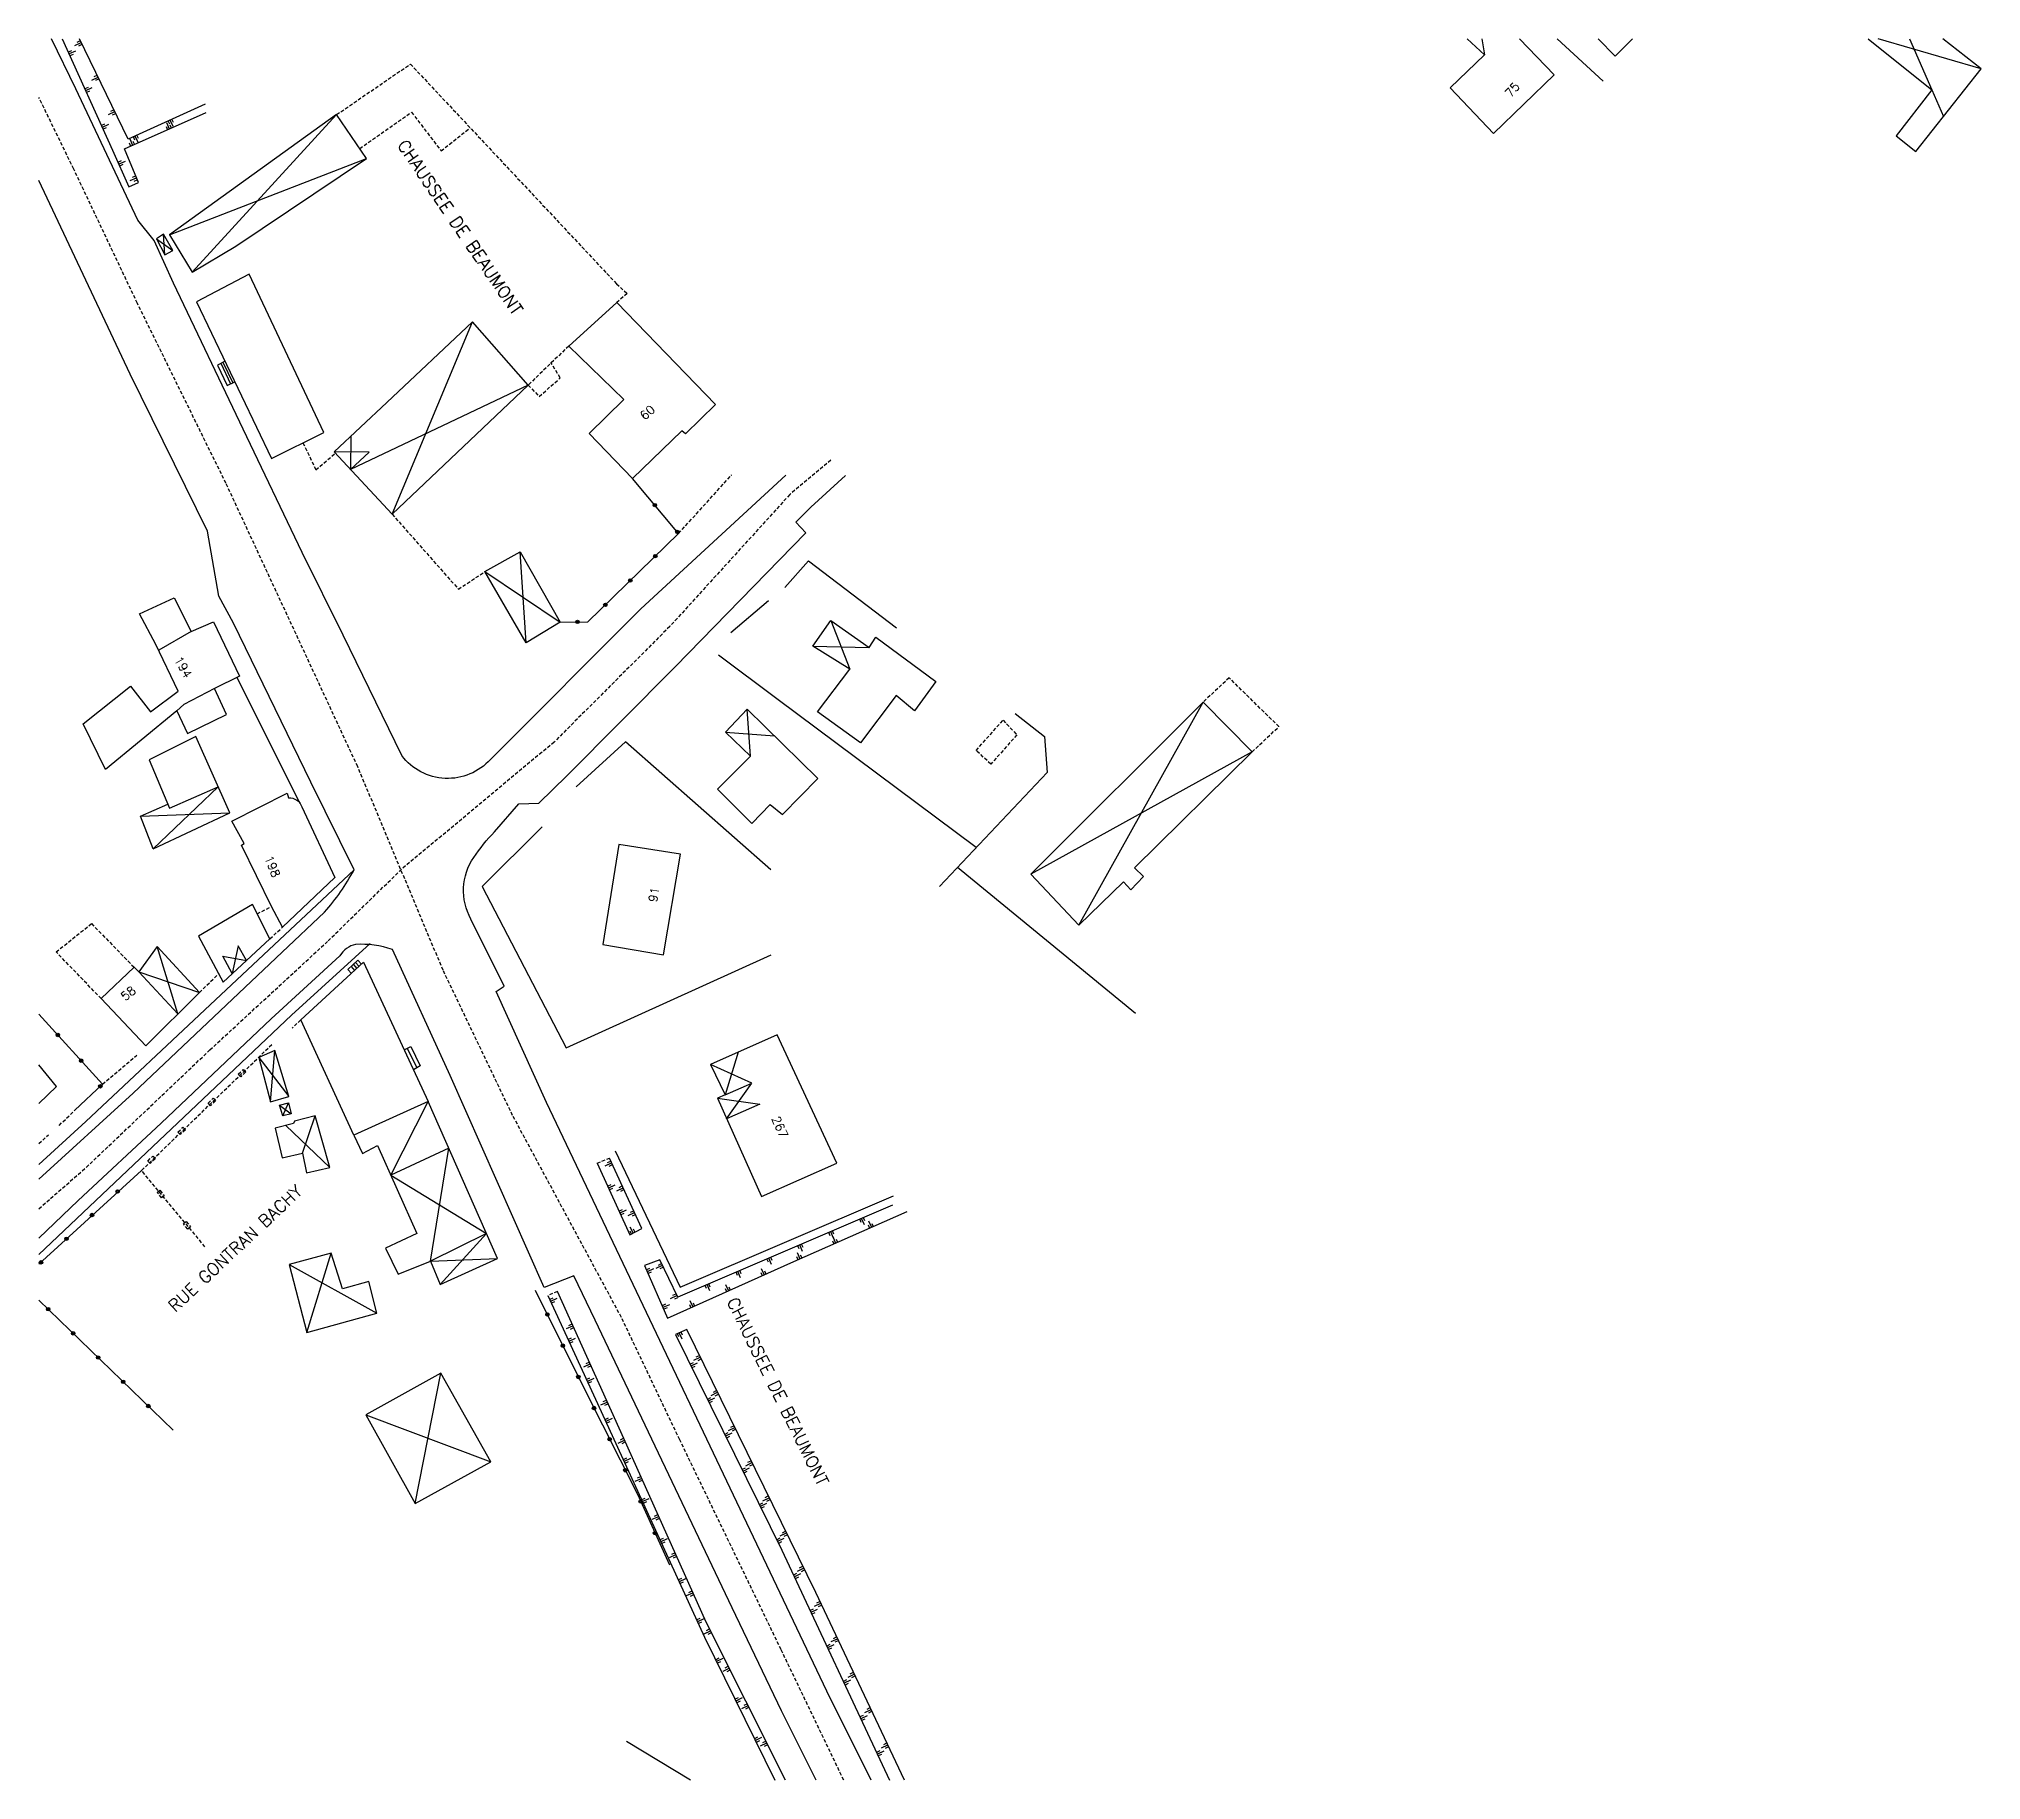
# Model space of a CAD drawing. Header units: millimetres. Extents: x 123000 to 124000, y 124000 to 125000.
# Drawn here: x 123500 to 123778.8, y 124250 to 124500 of the extents above; entities that cross this region are included whole.
import ezdxf
from ezdxf.enums import TextEntityAlignment as Align

# ---------------------------------------------------------------- set-up
doc = ezdxf.new("R2010")
doc.units = ezdxf.units.MM
doc.linetypes.add('DASHED', pattern=[0.75, 0.5, -0.25])
for name, color, linetype in [('w0001', 6, 'DASHED'), ('w0008', 7, 'CONTINUOUS'), ('w0100', 7, 'CONTINUOUS'), ('w0112', 1, 'DASHED'), ('W0211', 2, 'CONTINUOUS'), ('W0310', 3, 'CONTINUOUS'), ('w0322', 7, 'CONTINUOUS'), ('w0989', 7, 'CONTINUOUS'), ('w0991', 7, 'CONTINUOUS')]:
    doc.layers.add(name, color=color, linetype=linetype)
doc.styles.get("Standard").update_dxf_attribs({"font": 'romans.shx', "width": 0.85})

msp = doc.modelspace()

# ---------------------------------------------------------------- texts
at = {"layer": 'w0989'}
for s, rotation, p in [('CHAUSSEE DE BEAUMONT', 304.2832, (123560.48, 124472.92)), ('RUE GONTRAN BACHY', 43.1668, (123528.2, 124326.36)), ('CHAUSSEE DE BEAUMONT', 296.2714, (123606.07, 124305.78))]:
    msp.add_text(s, height=1.75, rotation=rotation, dxfattribs=at).set_placement(p, align=Align.MIDDLE)
at = {"layer": 'w0991'}
for s, rotation, p in [('75', 48.3345, (123711.53, 124492.69)), ('60', 40.8826, (123587.37, 124446.36)), ('194', 299.2762, (123520.72, 124409.8)), ('198', 291.3924, (123533.53, 124381.19)), ('91', 79.3793, (123588.29, 124377.15)), ('58', 38.6285, (123512.84, 124362.96)), ('267', 293.9863, (123606.39, 124343.77))]:
    msp.add_text(s, height=1.25, rotation=rotation, dxfattribs=at).set_placement(p, align=Align.MIDDLE)

# ---------------------------------------------------------------- linework, layer by layer
at = {"layer": 'w0001'}
for points in [[(123615.55, 124250), (123606.55, 124268.75), (123592, 124298.87), (123583.63, 124316.44), (123568.01, 124345.44), (123558.03, 124366.28), (123545.77, 124395.51), (123526.86, 124436.19), (123514.15, 124462.02), (123505.01, 124481.3), (123500, 124491.59)], [(123613.71, 124439.52), (123607.81, 124434.58), (123590.57, 124415.63), (123573.96, 124399.02), (123551.98, 124380.7)], [(123500, 124332.04), (123506.8, 124337.98), (123524.55, 124354.83), (123541.53, 124370.5), (123551.98, 124380.7)]]:
    msp.add_lwpolyline(points, dxfattribs=at)
at = {"layer": 'w0008'}
for points in [[(123607.22, 124437.34), (123586.42, 124418.15), (123564.83, 124396.54, -0.470564), (123552.09, 124397.1), (123543.71, 124414.37), (123537.79, 124426.26), (123529.35, 124443.96), (123519.35, 124464.92), (123516.55, 124471.05), (123514.23, 124473.97), (123505.33, 124492.83), (123501.84, 124500)], [(123500, 124336.27), (123513.52, 124348.63), (123534.92, 124368.86), (123541.02, 124374.63, 0.059958), (123545.25, 124380.69), (123539.06, 124393.26), (123527.92, 124416.09), (123525.85, 124419.97), (123524.22, 124429.34), (123513.1, 124451.88), (123500, 124479.64)], [(123619.49, 124250), (123613.13, 124262.79), (123572.9, 124347.29), (123565.63, 124363.21), (123566.8, 124363.97), (123562.03, 124373.63, -0.284603), (123562.44, 124382.48, -0.03986), (123565.41, 124386.16), (123568.92, 124390.19), (123571.76, 124390.26), (123575.79, 124394.19), (123591.34, 124409.83), (123610.1, 124429.1), (123608.66, 124430.59), (123610.84, 124432.76), (123615.78, 124437.29)], [(123611.61, 124250), (123606.61, 124259.96), (123599.53, 124274.72), (123579.86, 124316.04), (123576.81, 124322.41), (123572.53, 124320.75), (123559.05, 124351.17), (123550.75, 124369.26, 0.095797), (123545.47, 124369.99, 0.203932), (123543.23, 124368.37), (123533.36, 124359.31), (123517.57, 124344.31), (123505.66, 124333.2), (123500, 124327.83)]]:
    msp.add_lwpolyline(points, format="xyb", dxfattribs=at)
for points in [[(123528.44, 124408.33), (123537.47, 124390.28)], [(123545.25, 124380.69), (123524.6, 124361.33), (123506.74, 124344.55), (123500, 124338.37)], [(123500, 124325.46), (123536.25, 124359.83), (123547.55, 124370.12)]]:
    msp.add_lwpolyline(points, dxfattribs=at)
at = {"layer": 'w0100'}
for points in [[(123705.06, 124500), (123707.52, 124497.69), (123702.6, 124492.95), (123708.83, 124486.39)], [(123707.17, 124500), (123707.52, 124497.69)], [(123708.83, 124486.39), (123717.52, 124494.84), (123712.54, 124500)], [(123723.86, 124500), (123726.27, 124497.52), (123728.78, 124500)], [(123762.63, 124500), (123771.77, 124492.68), (123766.62, 124486.09), (123769.45, 124483.83)], [(123778.83, 124495.68), (123764.06, 124500)], [(123768.53, 124500), (123771.77, 124492.68), (123773.44, 124488.87)], [(123769.45, 124483.83), (123778.83, 124495.68), (123773.33, 124500)], [(123522, 124466.49), (123528.29, 124470.25), (123547.04, 124482.83), (123542.74, 124489.12), (123518.75, 124471.88), (123522, 124466.49), (123542.74, 124489.12)], [(123518.75, 124471.88), (123547.04, 124482.83)], [(123518.09, 124469), (123519.22, 124469.62), (123517.91, 124471.95), (123516.88, 124471.3), (123518.09, 124469), (123517.91, 124471.95)], [(123516.88, 124471.3), (123519.22, 124469.62)], [(123540.92, 124443.5), (123530.17, 124466.23), (123522.65, 124462.26), (123533.41, 124439.74), (123540.92, 124443.5)], [(123582.98, 124462.13), (123597.16, 124447.52), (123592.81, 124443.27), (123592.3, 124443.71), (123585.21, 124436.88), (123579.01, 124443.33), (123583.99, 124448.24), (123576.07, 124455.9), (123582.98, 124462.13)], [(123570.24, 124450.28), (123562.23, 124459.35), (123549.94, 124447.8), (123542.4, 124440.7), (123550.71, 124431.76), (123570.24, 124450.28), (123544.74, 124438.17), (123547.41, 124440.64), (123542.4, 124440.7)], [(123550.71, 124431.76), (123562.23, 124459.35)], [(123526.73, 124453.73), (123525.63, 124453.16), (123527.03, 124450.24), (123528.14, 124450.76)], [(123526.14, 124453.42), (123527.49, 124450.45)], [(123526.42, 124453.57), (123527.87, 124450.63)], [(123544.78, 124442.95), (123544.74, 124438.17)], [(123564.04, 124423.51), (123569.1, 124426.37), (123574.84, 124416.27), (123569.96, 124413.3), (123564.04, 124423.51), (123574.84, 124416.27)], [(123569.96, 124413.3), (123569.1, 124426.37)], [(123519.82, 124403.53), (123509.59, 124395.09), (123506.34, 124401.65), (123513.16, 124407.08), (123516.02, 124403.39), (123519.98, 124406.34), (123516.81, 124413.06), (123514.46, 124417.47), (123519.43, 124419.74), (123521.85, 124414.89), (123517.21, 124412.21)], [(123521.85, 124414.89), (123525.07, 124416.3), (123528.81, 124408.52), (123525.24, 124406.71)], [(123613.7, 124416.5), (123619.18, 124412.63), (123620.15, 124414.08), (123628.78, 124407.72), (123625.71, 124403.53), (123623.05, 124405.71), (123617.97, 124398.95), (123611.77, 124403.37), (123616.44, 124409.49), (123611.12, 124412.79), (123613.7, 124416.5), (123616.44, 124409.49)], [(123611.12, 124412.79), (123619.18, 124412.63)], [(123519.82, 124403.53), (123521.34, 124400.25), (123526.93, 124402.99), (123525.24, 124406.71), (123520.8, 124404.45), (123519.82, 124403.53)], [(123606.77, 124388.64), (123611.85, 124393.79), (123601.69, 124403.78), (123598.55, 124400.47), (123602.17, 124397.01), (123597.42, 124392.26), (123602.34, 124387.35), (123605, 124390.09), (123606.77, 124388.64)], [(123602.17, 124397.01), (123601.69, 124403.78)], [(123642.4, 124380.06), (123667.13, 124404.76), (123674.16, 124397.62), (123657.28, 124381), (123658.59, 124379.72), (123656.77, 124377.83), (123655.69, 124378.96), (123649.29, 124372.77), (123642.4, 124380.06)], [(123649.29, 124372.77), (123667.13, 124404.76)], [(123598.55, 124400.47), (123605.59, 124399.94)], [(123516.4, 124383.71), (123527.42, 124388.89), (123522.53, 124399.82), (123515.82, 124396.47), (123518.74, 124389.54), (123525.76, 124392.6), (123516.4, 124383.71), (123514.58, 124388.38), (123518.5, 124390.1)], [(123674.16, 124397.62), (123642.4, 124380.06)], [(123537.75, 124389.76), (123542.51, 124379.6), (123534.99, 124372.45)], [(123514.58, 124388.38), (123527.42, 124388.89)], [(123589.66, 124368.47), (123592.09, 124382.93), (123583.28, 124384.35), (123580.95, 124369.99), (123589.66, 124368.47)], [(123526.45, 124364.57), (123533.16, 124370.8), (123530.66, 124375.71), (123522.93, 124371.15), (123526.45, 124364.57)], [(123515.35, 124355.43), (123523.05, 124363.08), (123516.99, 124369.7), (123514.35, 124366.07), (123513.66, 124366.72), (123508.95, 124362.2), (123515.35, 124355.43)], [(123514.35, 124366.07), (123519.97, 124360.03), (123516.99, 124369.7)], [(123527.77, 124365.8), (123526.41, 124368.3), (123529.79, 124367.68), (123528.6, 124369.76), (123527.77, 124365.8)], [(123545.2, 124342.62), (123537.59, 124359.14), (123546.62, 124367.43), (123555.91, 124347.43)], [(123544.86, 124365.82), (123544.36, 124366.4), (123545.79, 124367.74), (123546.34, 124367.17)], [(123545.14, 124367.13), (123545.66, 124366.55)], [(123545.44, 124367.41), (123545.98, 124366.84)], [(123514.35, 124366.07), (123523.05, 124363.08)], [(123544.83, 124366.84), (123545.33, 124366.24)], [(123603.74, 124333.8), (123614.58, 124338.6), (123606, 124357.02), (123596.44, 124352.76), (123598.51, 124348.38), (123597.42, 124347.9), (123603.74, 124333.8)], [(123533.27, 124347.37), (123535.89, 124348.13), (123533.87, 124354.78), (123531.6, 124353.77), (123533.27, 124347.37), (123533.87, 124354.78)], [(123531.6, 124353.77), (123535.89, 124348.13)], [(123552.46, 124354.87), (123553.39, 124355.31), (123554.73, 124352.54), (123553.8, 124351.98)], [(123552.89, 124355.07), (123554.26, 124352.25)], [(123600.4, 124354.52), (123598.51, 124348.38)], [(123500, 124347.15), (123502.53, 124349.59), (123500, 124352.69)], [(123598.51, 124348.38), (123602.34, 124350.09), (123596.44, 124352.76)], [(123557.63, 124321.18), (123565.86, 124324.9), (123555.91, 124347.43), (123545.2, 124342.62), (123546.44, 124339.96), (123548.62, 124341.13), (123554.28, 124328.48), (123549.78, 124326.39), (123551.58, 124322.63), (123556.24, 124324.49), (123557.63, 124321.18), (123564.28, 124328.47), (123556.24, 124324.49), (123565.86, 124324.9)], [(123556.24, 124324.49), (123558.87, 124340.74), (123550.53, 124336.85), (123555.91, 124347.43)], [(123597.42, 124347.9), (123603.5, 124347.05), (123598.74, 124344.94), (123602.34, 124350.09)], [(123538.43, 124337.17), (123541.78, 124337.98), (123539.65, 124345.37), (123536.72, 124344.59), (123536.57, 124344.26), (123533.93, 124343.6), (123534.95, 124339.36), (123537.83, 124340.01), (123538.43, 124337.17)], [(123534.56, 124346.89), (123535.84, 124347.24), (123536.2, 124345.66), (123535.03, 124345.37), (123534.56, 124346.89), (123536.2, 124345.66)], [(123535.03, 124345.37), (123535.84, 124347.24)], [(123537.83, 124340.01), (123539.65, 124345.37)], [(123541.78, 124337.98), (123535.48, 124343.99)], [(123550.53, 124336.85), (123564.28, 124328.47)], [(123538.48, 124314.28), (123548.53, 124317.04), (123547.37, 124321.59), (123543.57, 124320.53), (123541.97, 124325.68), (123535.92, 124324.01), (123538.48, 124314.28), (123541.97, 124325.68)], [(123535.92, 124324.01), (123548.53, 124317.04)], [(123554.03, 124289.7), (123564.87, 124295.69), (123557.73, 124308.45), (123546.95, 124302.46), (123554.03, 124289.7), (123557.73, 124308.45)], [(123546.95, 124302.46), (123564.87, 124295.69)], [(123593.54, 124250), (123584.35, 124255.53)]]:
    msp.add_lwpolyline(points, dxfattribs=at)
msp.add_lwpolyline([(123534.99, 124372.45), (123533.41, 124375.43), (123529.07, 124384.25), (123529.46, 124384.48), (123527.72, 124387.69), (123535.67, 124391.69), (123535.84, 124391.01, -0.348403), (123537.75, 124389.76, 4.960448)], format="xyb", dxfattribs=at)
at = {"layer": 'w0112'}
for p, q in [((123528.63, 124351.34), (123529.35, 124352.04)), ((123528.98, 124350.98), (123528.63, 124351.34)), ((123529.7, 124351.68), (123528.98, 124350.98)), ((123529.35, 124352.04), (123529.7, 124351.68)), ((123524.3, 124347.19), (123525.02, 124347.89)), ((123525.37, 124347.52), (123524.64, 124346.83)), ((123525.02, 124347.89), (123525.37, 124347.52)), ((123524.64, 124346.83), (123524.3, 124347.19)), ((123519.97, 124343.04), (123520.69, 124343.73)), ((123520.31, 124342.68), (123519.97, 124343.04)), ((123521.03, 124343.37), (123520.31, 124342.68)), ((123520.69, 124343.73), (123521.03, 124343.37)), ((123515.63, 124338.89), (123516.36, 124339.58)), ((123516.7, 124339.22), (123515.98, 124338.53)), ((123516.36, 124339.58), (123516.7, 124339.22)), ((123515.98, 124338.53), (123515.63, 124338.89)), ((123517, 124334.38), (123517.39, 124334.69)), ((123517.62, 124333.6), (123517, 124334.38)), ((123517.39, 124334.69), (123518.01, 124333.9)), ((123518.01, 124333.9), (123517.62, 124333.6)), ((123520.77, 124329.9), (123521.16, 124330.21)), ((123521.38, 124329.11), (123520.77, 124329.9)), ((123521.16, 124330.21), (123521.78, 124329.42)), ((123521.78, 124329.42), (123521.38, 124329.11))]:
    msp.add_line(p, q, dxfattribs=at)
for points in [[(123542.74, 124489.12), (123553.34, 124496.38), (123582.93, 124464.83), (123584.45, 124463.44), (123582.98, 124462.13)], [(123546.07, 124484.24), (123553.5, 124489.47), (123557.75, 124483.91), (123561.92, 124487.23)], [(123576.07, 124455.9), (123570.24, 124450.28), (123571.83, 124448.65), (123574.86, 124451.32), (123573.51, 124453.51)], [(123537.92, 124442), (123539.78, 124438.12), (123542.56, 124440.52)], [(123591.85, 124428.99), (123599.46, 124437.42)], [(123550.71, 124431.76), (123560.23, 124420.99), (123564.04, 124423.51)], [(123674.16, 124397.62), (123678.02, 124401.25), (123670.88, 124408.27), (123667.13, 124404.76)], [(123638.42, 124402.18), (123640.41, 124400.08), (123636.66, 124395.86), (123634.55, 124397.85), (123638.42, 124402.18)], [(123531.34, 124374.37), (123533.41, 124375.43)], [(123508.95, 124362.2), (123502.49, 124368.91), (123507.55, 124372.97), (123513.66, 124366.72)], [(123533.16, 124370.8), (123534.99, 124372.45)], [(123523.05, 124363.08), (123525.81, 124365.76)], [(123537.59, 124359.14), (123536.36, 124357.98)], [(123509.15, 124349.92), (123514.07, 124354.08)], [(123523.84, 124326.59), (123514.75, 124337.54), (123533.5, 124355.66)], [(123502.9, 124344.01), (123505.19, 124346.19)], [(123500, 124341.4), (123501.39, 124342.66)], [(123580.15, 124338.58), (123581.9, 124339.31)], [(123574.45, 124320.16), (123573.07, 124319.57)]]:
    msp.add_lwpolyline(points, dxfattribs=at)
at = {"layer": 'W0211'}
for p, q in [((123504.67, 124498.3), (123504.22, 124498.09)), ((123505.25, 124498.24), (123504.33, 124497.83)), ((123505.19, 124499.05), (123506.09, 124499.49)), ((123505.51, 124499.53), (123505.96, 124499.75)), ((123505.76, 124499.01), (123506.21, 124499.23)), ((123504.91, 124497.77), (123504.45, 124497.56)), ((123507.06, 124493.02), (123506.6, 124492.82)), ((123507.63, 124492.97), (123506.72, 124492.55)), ((123507.29, 124492.5), (123506.84, 124492.29)), ((123507.6, 124494.09), (123508.5, 124494.52)), ((123507.92, 124494.57), (123508.37, 124494.78)), ((123508.17, 124494.05), (123508.62, 124494.27)), ((123510.33, 124489.6), (123510.78, 124489.82)), ((123509.44, 124487.75), (123508.99, 124487.55)), ((123510.02, 124487.7), (123509.11, 124487.28)), ((123509.68, 124487.23), (123509.22, 124487.02)), ((123510.01, 124489.12), (123510.91, 124489.56)), ((123510.58, 124489.08), (123511.03, 124489.3)), ((123518.27, 124487.42), (123518.47, 124486.96)), ((123518.33, 124488), (123518.73, 124487.08)), ((123518.79, 124487.76), (123518.58, 124488.21)), ((123518.79, 124487.66), (123519, 124487.2)), ((123519.26, 124487.43), (123518.85, 124488.33)), ((123519.32, 124488), (123519.11, 124488.46)), ((123512.98, 124485.07), (123513.18, 124484.61)), ((123513.04, 124485.64), (123513.45, 124484.73)), ((123513.51, 124485.31), (123513.71, 124484.85)), ((123513.78, 124485.46), (123513.57, 124485.91)), ((123514.25, 124485.12), (123513.83, 124486.03)), ((123514.3, 124485.7), (123514.09, 124486.15)), ((123511.82, 124482.47), (123511.36, 124482.27)), ((123512.39, 124482.41), (123511.48, 124482.01)), ((123512.05, 124481.94), (123511.59, 124481.74)), ((123513.09, 124479.67), (123514.02, 124480.05)), ((123513.44, 124480.12), (123513.9, 124480.32)), ((123513.66, 124479.59), (123514.13, 124479.78)), ((123581.31, 124338.21), (123582.22, 124338.63)), ((123581.64, 124338.68), (123582.1, 124338.89)), ((123581.89, 124338.15), (123582.34, 124338.37)), ((123582.12, 124335.47), (123581.66, 124335.27)), ((123582.69, 124335.42), (123581.78, 124335)), ((123582.36, 124334.95), (123581.9, 124334.74)), ((123582.97, 124334.63), (123583.87, 124335.05)), ((123583.3, 124335.11), (123583.75, 124335.32)), ((123583.54, 124334.58), (123584, 124334.79)), ((123583.76, 124331.89), (123583.3, 124331.69)), ((123584.33, 124331.84), (123583.42, 124331.42)), ((123584, 124331.37), (123583.54, 124331.16)), ((123584.62, 124331.06), (123585.53, 124331.48)), ((123584.95, 124331.53), (123585.41, 124331.74)), ((123585.2, 124331.01), (123585.65, 124331.22)), ((123618.58, 124330.29), (123618.38, 124330.75)), ((123584.82, 124328.86), (123585.05, 124328.42)), ((123584.84, 124329.44), (123585.3, 124328.55)), ((123585.33, 124329.13), (123585.56, 124328.68)), ((123613.61, 124328.16), (123613.41, 124328.62)), ((123614.07, 124327.82), (123613.68, 124328.74)), ((123614.14, 124328.39), (123613.94, 124328.85)), ((123613.98, 124328.03), (123614.38, 124327.11)), ((123618.05, 124330.06), (123617.85, 124330.52)), ((123618.51, 124329.71), (123618.12, 124330.63)), ((123619.06, 124329.71), (123619.26, 124329.25)), ((123619.12, 124330.28), (123619.53, 124329.37)), ((123619.59, 124329.94), (123619.79, 124329.48)), ((123608.78, 124325.19), (123608.98, 124324.74)), ((123608.84, 124325.77), (123609.24, 124324.85)), ((123609.17, 124326.27), (123608.97, 124326.73)), ((123609.63, 124325.92), (123609.24, 124326.84)), ((123609.31, 124325.43), (123609.51, 124324.97)), ((123609.7, 124326.49), (123609.5, 124326.95)), ((123613.92, 124327.45), (123614.12, 124326.99)), ((123614.45, 124327.68), (123614.65, 124327.23)), ((123587.68, 124323.46), (123587.22, 124323.26)), ((123588.25, 124323.4), (123587.34, 124323)), ((123587.91, 124322.94), (123587.45, 124322.73)), ((123588.61, 124323.49), (123589.52, 124323.92)), ((123588.94, 124323.96), (123589.39, 124324.18)), ((123589.19, 124323.44), (123589.64, 124323.66)), ((123600.29, 124322.47), (123600.1, 124322.93)), ((123600.75, 124322.13), (123600.36, 124323.05)), ((123600.82, 124322.7), (123600.63, 124323.16)), ((123603.65, 124322.89), (123603.86, 124322.44)), ((123603.71, 124323.47), (123604.12, 124322.56)), ((123604.18, 124323.13), (123604.38, 124322.67)), ((123604.73, 124324.37), (123604.53, 124324.83)), ((123605.19, 124324.02), (123604.8, 124324.94)), ((123605.26, 124324.6), (123605.07, 124325.06)), ((123590.7, 124319.13), (123591.6, 124319.57)), ((123591.03, 124319.61), (123591.48, 124319.83)), ((123595.85, 124320.58), (123595.66, 124321.04)), ((123596.32, 124320.23), (123595.92, 124321.15)), ((123596.38, 124320.8), (123596.19, 124321.26)), ((123598.53, 124320.59), (123598.73, 124320.14)), ((123598.59, 124321.17), (123599, 124320.25)), ((123599.06, 124320.83), (123599.26, 124320.37)), ((123573.79, 124319.2), (123573.34, 124319)), ((123574.37, 124319.15), (123573.46, 124318.73)), ((123574.03, 124318.68), (123573.58, 124318.47)), ((123589.94, 124318.33), (123589.49, 124318.12)), ((123590.52, 124318.26), (123589.6, 124317.86)), ((123590.18, 124317.8), (123589.72, 124317.6)), ((123591.28, 124319.09), (123591.73, 124319.31)), ((123593.41, 124318.29), (123593.61, 124317.83)), ((123593.46, 124318.86), (123593.87, 124317.95)), ((123593.93, 124318.53), (123594.14, 124318.07)), ((123575.76, 124314.83), (123576.67, 124315.24)), ((123576.09, 124315.29), (123576.55, 124315.5)), ((123576.33, 124314.77), (123576.79, 124314.97)), ((123591.88, 124313.63), (123591.66, 124314.09)), ((123592.35, 124313.3), (123591.93, 124314.21)), ((123592.4, 124313.88), (123592.19, 124314.33)), ((123576.43, 124313.46), (123575.98, 124313.25)), ((123577.01, 124313.4), (123576.1, 124312.99)), ((123576.67, 124312.93), (123576.22, 124312.72)), ((123578.22, 124309.35), (123579.13, 124309.76)), ((123578.56, 124309.82), (123579.01, 124310.02)), ((123578.8, 124309.29), (123579.25, 124309.5)), ((123593.93, 124309.93), (123593.48, 124309.71)), ((123594.51, 124309.89), (123593.61, 124309.45)), ((123594.19, 124309.41), (123593.74, 124309.19)), ((123594.05, 124310.29), (123594.95, 124310.73)), ((123594.38, 124310.77), (123594.83, 124310.99)), ((123594.63, 124310.25), (123595.08, 124310.47)), ((123579.07, 124307.71), (123578.62, 124307.5)), ((123579.65, 124307.66), (123578.74, 124307.24)), ((123579.32, 124307.18), (123578.86, 124306.98)), ((123596.53, 124305.24), (123597.43, 124305.68)), ((123596.85, 124305.72), (123597.3, 124305.94)), ((123580.69, 124303.88), (123581.6, 124304.29)), ((123581.02, 124304.34), (123581.48, 124304.55)), ((123581.26, 124303.82), (123581.72, 124304.02)), ((123596.42, 124304.89), (123595.97, 124304.67)), ((123597, 124304.85), (123596.1, 124304.41)), ((123596.68, 124304.37), (123596.23, 124304.15)), ((123597.1, 124305.2), (123597.55, 124305.42)), ((123581.72, 124301.96), (123581.26, 124301.75)), ((123582.29, 124301.91), (123581.38, 124301.49)), ((123581.96, 124301.44), (123581.5, 124301.23)), ((123599, 124300.19), (123599.9, 124300.63)), ((123599.32, 124300.67), (123599.77, 124300.89)), ((123599.58, 124300.15), (123600.03, 124300.37)), ((123583.15, 124298.4), (123584.06, 124298.81)), ((123583.49, 124298.87), (123583.94, 124299.08)), ((123583.72, 124298.34), (123584.18, 124298.55)), ((123598.91, 124299.85), (123598.46, 124299.63)), ((123599.48, 124299.82), (123598.59, 124299.37)), ((123599.16, 124299.34), (123598.71, 124299.11)), ((123584.35, 124296.21), (123583.9, 124296)), ((123584.93, 124296.16), (123584.02, 124295.74)), ((123584.59, 124295.69), (123584.14, 124295.48)), ((123601.39, 124294.81), (123600.95, 124294.59)), ((123601.97, 124294.78), (123601.07, 124294.33)), ((123601.48, 124295.15), (123602.37, 124295.59)), ((123601.8, 124295.63), (123602.25, 124295.85)), ((123602.05, 124295.11), (123602.5, 124295.33)), ((123585.61, 124292.92), (123586.52, 124293.33)), ((123585.95, 124293.39), (123586.4, 124293.6)), ((123586.18, 124292.87), (123586.64, 124293.07)), ((123601.65, 124294.3), (123601.2, 124294.07)), ((123586.99, 124290.46), (123586.53, 124290.25)), ((123587.56, 124290.41), (123586.65, 124289.99)), ((123587.23, 124289.94), (123586.77, 124289.73)), ((123603.88, 124289.77), (123603.43, 124289.55)), ((123604.46, 124289.74), (123603.56, 124289.29)), ((123604.14, 124289.26), (123603.69, 124289.04)), ((123603.95, 124290.1), (123604.85, 124290.54)), ((123604.27, 124290.58), (123604.72, 124290.8)), ((123604.53, 124290.06), (123604.97, 124290.28)), ((123588.07, 124287.45), (123588.98, 124287.86)), ((123588.4, 124287.91), (123588.86, 124288.12)), ((123588.64, 124287.39), (123589.1, 124287.59)), ((123589.62, 124284.71), (123589.17, 124284.5)), ((123590.2, 124284.66), (123589.29, 124284.24)), ((123589.87, 124284.19), (123589.41, 124283.98)), ((123606.37, 124284.73), (123605.92, 124284.51)), ((123606.95, 124284.7), (123606.05, 124284.25)), ((123606.63, 124284.22), (123606.18, 124284)), ((123606.42, 124285.06), (123607.32, 124285.5)), ((123606.75, 124285.53), (123607.19, 124285.75)), ((123607, 124285.02), (123607.45, 124285.24)), ((123590.52, 124281.97), (123591.44, 124282.38)), ((123590.86, 124282.44), (123591.32, 124282.64)), ((123591.1, 124281.91), (123591.55, 124282.12)), ((123609.22, 124280.49), (123609.67, 124280.71)), ((123592.26, 124278.96), (123591.81, 124278.75)), ((123592.84, 124278.91), (123591.93, 124278.49)), ((123592.5, 124278.44), (123592.05, 124278.23)), ((123608.79, 124279.65), (123608.34, 124279.44)), ((123609.36, 124279.6), (123608.46, 124279.18)), ((123609.03, 124279.13), (123608.58, 124278.92)), ((123608.9, 124280.01), (123609.79, 124280.45)), ((123609.47, 124279.97), (123609.92, 124280.19)), ((123592.98, 124276.49), (123593.89, 124276.9)), ((123593.32, 124276.96), (123593.78, 124277.16)), ((123593.56, 124276.43), (123594.01, 124276.64)), ((123611.34, 124274.96), (123612.25, 124275.39)), ((123611.67, 124275.44), (123612.12, 124275.65)), ((123611.92, 124274.92), (123612.37, 124275.13)), ((123594.9, 124273.21), (123594.44, 124273)), ((123595.47, 124273.16), (123594.56, 124272.74)), ((123595.14, 124272.69), (123594.68, 124272.48)), ((123611.17, 124274.56), (123610.72, 124274.35)), ((123611.75, 124274.51), (123610.84, 124274.09)), ((123611.42, 124274.04), (123610.97, 124273.83)), ((123595.52, 124271), (123596.41, 124271.45)), ((123595.83, 124271.48), (123596.28, 124271.71)), ((123596.09, 124270.97), (123596.54, 124271.19)), ((123613.56, 124269.47), (123613.11, 124269.26)), ((123614.13, 124269.42), (123613.23, 124269)), ((123613.75, 124269.89), (123614.65, 124270.31)), ((123614.08, 124270.36), (123614.53, 124270.58)), ((123614.33, 124269.84), (123614.78, 124270.05)), ((123597.61, 124267.51), (123597.17, 124267.29)), ((123598.19, 124267.48), (123597.29, 124267.04)), ((123597.87, 124267), (123597.42, 124266.78)), ((123613.8, 124268.95), (123613.35, 124268.74)), ((123598.22, 124265.64), (123599.11, 124266.09)), ((123598.53, 124266.12), (123598.98, 124266.35)), ((123598.79, 124265.6), (123599.24, 124265.83)), ((123615.94, 124264.38), (123615.49, 124264.17)), ((123616.52, 124264.34), (123615.61, 124263.91)), ((123616.19, 124263.86), (123615.74, 124263.65)), ((123616.16, 124264.81), (123617.06, 124265.24)), ((123616.49, 124265.28), (123616.94, 124265.5)), ((123616.73, 124264.76), (123617.18, 124264.98)), ((123600.4, 124261.84), (123599.95, 124261.62)), ((123600.98, 124261.8), (123600.08, 124261.36)), ((123600.66, 124261.32), (123600.21, 124261.1)), ((123601.23, 124260.76), (123601.68, 124260.98)), ((123600.92, 124260.28), (123601.81, 124260.72)), ((123601.49, 124260.24), (123601.94, 124260.47)), ((123618.33, 124259.3), (123617.87, 124259.08)), ((123618.9, 124259.25), (123618, 124258.82)), ((123618.57, 124258.77), (123618.12, 124258.56)), ((123618.56, 124259.73), (123619.47, 124260.16)), ((123618.89, 124260.2), (123619.34, 124260.42)), ((123619.14, 124259.68), (123619.59, 124259.9)), ((123603.19, 124256.16), (123602.74, 124255.94)), ((123603.76, 124256.12), (123602.87, 124255.68)), ((123603.44, 124255.64), (123602.99, 124255.42)), ((123603.93, 124255.4), (123604.38, 124255.62)), ((123603.62, 124254.91), (123604.51, 124255.36)), ((123604.19, 124254.88), (123604.64, 124255.1)), ((123620.71, 124254.21), (123620.26, 124253.99)), ((123621.29, 124254.16), (123620.38, 124253.73)), ((123620.96, 124253.68), (123620.5, 124253.47)), ((123620.97, 124254.65), (123621.87, 124255.08)), ((123621.3, 124255.13), (123621.75, 124255.34)), ((123621.55, 124254.6), (123622, 124254.82))]:
    msp.add_line(p, q, dxfattribs=at)
for points in [[(123503.35, 124500), (123510.58, 124484.03), (123512.92, 124478.75), (123514.29, 124479.39), (123512.28, 124484.21), (123524.02, 124489.43)], [(123523.86, 124490.64), (123512.84, 124485.58), (123505.84, 124500)], [(123580.15, 124338.58), (123584.84, 124328.31), (123586.58, 124329.22), (123581.9, 124339.31)], [(123622.56, 124332.53), (123591.71, 124319.35), (123589.14, 124324.7), (123586.96, 124323.87)], [(123586.96, 124323.87), (123590.27, 124316.33), (123608.38, 124324.47), (123624.67, 124331.63)], [(123573.07, 124319.57), (123580.71, 124302.95), (123595.57, 124270.55), (123605.65, 124250)], [(123607.21, 124250), (123595.79, 124272.68), (123583.96, 124299.03), (123574.45, 124320.16)], [(123624.28, 124250), (123611.52, 124276.92), (123593, 124314.71), (123591.39, 124313.96), (123606.65, 124283.03), (123622.13, 124250)]]:
    msp.add_lwpolyline(points, dxfattribs=at)
at = {"layer": 'W0310'}
for points in [[(123717.98, 124500), (123724.55, 124493.92)], [(123607.07, 124421.21), (123610.47, 124425.08)], [(123599.34, 124414.78), (123604.73, 124419.34)], [(123634.56, 124383.9), (123605.94, 124405.24), (123597.58, 124411.5)], [(123640.18, 124403.12), (123644.39, 124399.84), (123644.75, 124394.69), (123629.28, 124378.31)], [(123605.08, 124380.68), (123584.23, 124399.08), (123577.14, 124392.61)], [(123572.25, 124386.88), (123563.64, 124378.28), (123575.69, 124355.13), (123605.15, 124368.47)], [(123631.9, 124381.08), (123657.41, 124360.1)], [(123582.73, 124340.37), (123592.08, 124320.78), (123622.71, 124333.89)]]:
    msp.add_lwpolyline(points, dxfattribs=at)
at = {"layer": 'w0322'}
for points in [[(123574.84, 124416.27), (123578.82, 124416.3), (123591.85, 124428.99), (123585.21, 124436.88)], [(123500, 124359.97), (123509.15, 124349.92), (123505.19, 124346.19)], [(123500, 124324.06), (123514.75, 124337.54)], [(123571.27, 124320.36), (123578.43, 124305.93), (123585.92, 124291.06), (123590.52, 124280.9)], [(123500, 124318.9), (123519.3, 124300.24)]]:
    msp.add_lwpolyline(points, dxfattribs=at)
for centre, radius in [((123588.43, 124433.06), 0.25), ((123588.43, 124433.06), 0.15), ((123591.65, 124429.23), 0.25), ((123591.65, 124429.23), 0.15), ((123588.49, 124425.72), 0.25), ((123588.49, 124425.72), 0.15), ((123584.91, 124422.23), 0.25), ((123584.91, 124422.23), 0.15), ((123581.33, 124418.75), 0.25), ((123581.33, 124418.75), 0.15), ((123577.33, 124416.29), 0.25), ((123577.33, 124416.29), 0.15), ((123502.72, 124356.99), 0.25), ((123502.72, 124356.99), 0.15), ((123506.08, 124353.29), 0.25), ((123506.08, 124353.29), 0.15), ((123508.83, 124349.62), 0.25), ((123508.83, 124349.62), 0.15), ((123511.31, 124334.52), 0.25), ((123511.31, 124334.52), 0.15), ((123507.64, 124331.13), 0.25), ((123507.64, 124331.13), 0.15), ((123503.97, 124327.73), 0.25), ((123503.97, 124327.73), 0.15), ((123500.3, 124324.34), 0.25), ((123500.3, 124324.34), 0.15), ((123501.33, 124317.62), 0.25), ((123501.33, 124317.62), 0.15), ((123573.01, 124316.85), 0.25), ((123573.01, 124316.85), 0.15), ((123504.92, 124314.14), 0.25), ((123504.92, 124314.14), 0.15), ((123575.23, 124312.37), 0.25), ((123575.23, 124312.37), 0.15), ((123508.52, 124310.67), 0.25), ((123508.52, 124310.67), 0.15), ((123512.11, 124307.19), 0.25), ((123512.11, 124307.19), 0.15), ((123577.45, 124307.89), 0.25), ((123577.45, 124307.89), 0.15), ((123515.71, 124303.71), 0.25), ((123515.71, 124303.71), 0.15), ((123579.69, 124303.42), 0.25), ((123579.69, 124303.42), 0.15), ((123581.94, 124298.96), 0.25), ((123581.94, 124298.96), 0.15), ((123584.19, 124294.49), 0.25), ((123584.19, 124294.49), 0.15), ((123586.4, 124290), 0.25), ((123586.4, 124290), 0.15), ((123588.46, 124285.45), 0.25), ((123588.46, 124285.45), 0.15)]:
    msp.add_circle(centre, radius, dxfattribs=at)
at = {"layer": 'w0989'}
msp.add_lwpolyline([(123610.47, 124425.08), (123623.13, 124415.42)], dxfattribs=at)

msp.set_redraw_order([(e.dxf.handle, doc.entitydb.next_handle()) for e in msp.query("TEXT MTEXT ATTDEF DIMENSION ARC_DIMENSION")])  # texts and dimensions are drawn at this point

doc.saveas('drawing.dxf')
